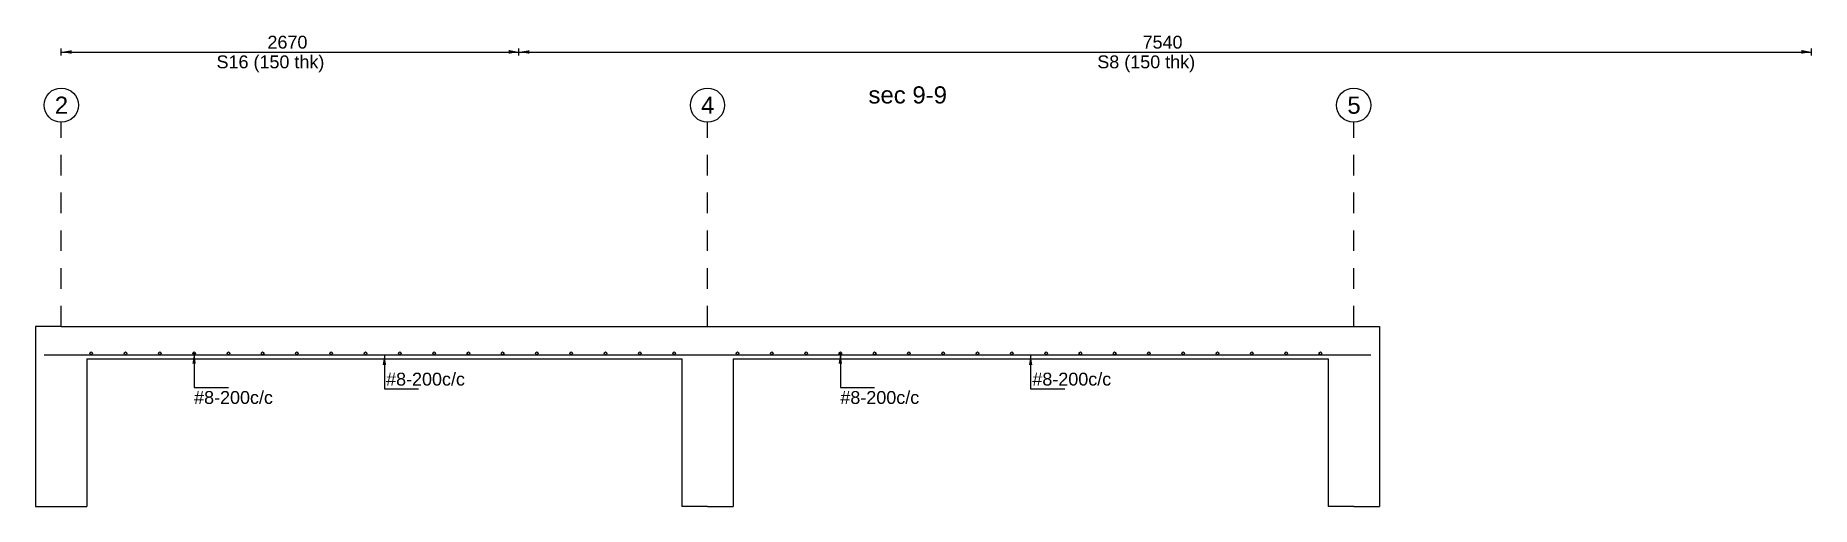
# Model space of a CAD drawing. Extents: x 0 to 119, y -5 to 121.
# Drawn here: x 70.41 to 80.77, y 82.83 to 85.58 of the extents above; entities that cross this region are included whole.
import ezdxf

# ---------------------------------------------------------------- set-up
doc = ezdxf.new("R2010")
doc.units = 0
doc.linetypes.add('ACAD_ISO02W100', pattern=[15, 12, -3])
for name, color, linetype in [('Axisline', 7, 'CONTINUOUS'), ('Axisline_Name', 1, 'CONTINUOUS'), ('Longsection', 2, 'CONTINUOUS'), ('Section_Name', 1, 'CONTINUOUS'), ('Slab_Bottom_Steel_X', 1, 'CONTINUOUS'), ('Slab_Bottom_Steel_Y', 3, 'CONTINUOUS'), ('Slab_ID', 4, 'CONTINUOUS'), ('Span_Dim', 7, 'CONTINUOUS'), ('span_line', 7, 'CONTINUOUS')]:
    doc.layers.add(name, color=color, linetype=linetype)
doc.styles.add('STRUDS_Arial', font='ARIAL.TTF', dxfattribs={"height": 0.04})

msp = doc.modelspace()

# ---------------------------------------------------------------- texts
at = {"layer": 'Axisline_Name', "style": 'STRUDS_Arial'}
for s, p in [('2', (70.5205, 85.12)), ('4', (74.2905, 85.12)), ('5', (78.0605, 85.12))]:
    msp.add_text(s, height=0.1, dxfattribs=at).set_placement(p)
at = {"layer": 'Section_name', "style": 'STRUDS_Arial'}
msp.add_text('sec 9-9', height=0.1, dxfattribs=at).set_placement((75.267, 85.18))
at = {"layer": 'Slab_Bottom_Steel_X', "style": 'STRUDS_Arial'}
for p in [(71.333, 83.428), (75.103, 83.428)]:
    msp.add_text('#8-200c/c', height=0.075, dxfattribs=at).set_placement(p)
at = {"layer": 'Slab_Bottom_Steel_Y', "style": 'STRUDS_Arial'}
for p in [(72.453, 83.535), (76.223, 83.535)]:
    msp.add_text('#8-200c/c', height=0.075, dxfattribs=at).set_placement(p)
at = {"layer": 'Slab_ID', "style": 'STRUDS_Arial'}
for s, p in [('S16 (150 thk)', (71.464, 85.385)), ('S8 (150 thk)', (76.602, 85.385))]:
    msp.add_text(s, height=0.075, dxfattribs=at).set_placement(p)
at = {"layer": 'Span_Dim', "style": 'STRUDS_Arial'}
for s, p in [('2670', (71.761, 85.5)), ('7540', (76.866, 85.5))]:
    msp.add_text(s, height=0.075, dxfattribs=at).set_placement(p)

# ---------------------------------------------------------------- linework, layer by layer
at = {"layer": 'Axisline', "linetype": 'ACAD_ISO02W100', "ltscale": 0.01}
for p, q in [((70.558, 83.88), (70.558, 85.07)), ((74.328, 83.88), (74.328, 85.07)), ((78.098, 83.88), (78.098, 85.07))]:
    msp.add_line(p, q, dxfattribs=at)
at = {"layer": 'Axisline'}
for centre in [(70.558, 85.17), (74.328, 85.17), (78.098, 85.17)]:
    msp.add_circle(centre, 0.1, dxfattribs=at)
at = {"layer": 'Longsection'}
for p, q in [((70.558, 83.88), (70.408, 83.88)), ((70.408, 83.88), (70.408, 82.83)), ((70.558, 83.88), (74.328, 83.88)), ((74.328, 83.88), (78.098, 83.88)), ((78.098, 83.88), (78.248, 83.88)), ((78.248, 83.88), (78.248, 82.83)), ((70.708, 83.69), (74.178, 83.69)), ((70.708, 83.69), (70.708, 82.83)), ((74.178, 83.69), (74.178, 82.83)), ((74.478, 83.69), (77.948, 83.69)), ((74.478, 83.69), (74.478, 82.83)), ((77.948, 83.69), (77.948, 82.83)), ((70.408, 82.83), (70.558, 82.83)), ((70.558, 82.83), (70.708, 82.83)), ((74.328, 82.83), (74.178, 82.83)), ((74.328, 82.83), (74.478, 82.83)), ((78.098, 82.83), (77.948, 82.83)), ((78.098, 82.83), (78.248, 82.83))]:
    msp.add_line(p, q, dxfattribs=at)
at = {"layer": 'Slab_Bottom_Steel_X'}
for p, q in [((71.333, 83.723), (71.333, 83.523)), ((75.103, 83.723), (75.103, 83.523)), ((71.333, 83.523), (71.533, 83.523)), ((75.103, 83.523), (75.303, 83.523))]:
    msp.add_line(p, q, dxfattribs=at)
for centre in [(70.733, 83.723), (70.933, 83.723), (71.133, 83.723), (71.333, 83.723), (71.533, 83.723), (71.733, 83.723), (71.933, 83.723), (72.133, 83.723), (72.333, 83.723), (72.533, 83.723), (72.733, 83.723), (72.933, 83.723), (73.133, 83.723), (73.333, 83.723), (73.533, 83.723), (73.733, 83.723), (73.933, 83.723), (74.133, 83.723), (74.503, 83.723), (74.703, 83.723), (74.903, 83.723), (75.103, 83.723), (75.303, 83.723), (75.503, 83.723), (75.703, 83.723), (75.903, 83.723), (76.103, 83.723), (76.303, 83.723), (76.503, 83.723), (76.703, 83.723), (76.903, 83.723), (77.103, 83.723), (77.303, 83.723), (77.503, 83.723), (77.703, 83.723), (77.903, 83.723)]:
    msp.add_circle(centre, 0.008, dxfattribs=at)
for points in [[(71.333, 83.723), (71.323, 83.663), (71.333, 83.723), (71.343, 83.663)], [(75.103, 83.723), (75.093, 83.663), (75.103, 83.723), (75.113, 83.663)]]:
    msp.add_solid(points, dxfattribs=at)
at = {"layer": 'Slab_Bottom_Steel_Y'}
for p, q in [((70.458, 83.715), (74.428, 83.715)), ((72.443, 83.715), (72.443, 83.515)), ((74.228, 83.715), (78.198, 83.715)), ((76.213, 83.715), (76.213, 83.515)), ((72.443, 83.515), (72.643, 83.515)), ((76.213, 83.515), (76.413, 83.515))]:
    msp.add_line(p, q, dxfattribs=at)
for points in [[(72.443, 83.715), (72.433, 83.655), (72.443, 83.715), (72.453, 83.655)], [(76.213, 83.715), (76.203, 83.655), (76.213, 83.715), (76.223, 83.655)]]:
    msp.add_solid(points, dxfattribs=at)
at = {"layer": 'Span_Line'}
for p, q in [((70.558, 85.46), (70.558, 85.5)), ((70.558, 85.48), (73.228, 85.48)), ((73.228, 85.46), (73.228, 85.5)), ((73.228, 85.46), (73.228, 85.5)), ((73.228, 85.48), (80.768, 85.48)), ((80.768, 85.46), (80.768, 85.5))]:
    msp.add_line(p, q, dxfattribs=at)
for points in [[(70.558, 85.48), (70.618, 85.49), (70.558, 85.48), (70.618, 85.47)], [(73.228, 85.48), (73.168, 85.492), (73.228, 85.48), (73.168, 85.47)], [(73.228, 85.48), (73.288, 85.49), (73.228, 85.48), (73.288, 85.47)], [(80.768, 85.48), (80.708, 85.492), (80.768, 85.48), (80.708, 85.47)]]:
    msp.add_solid(points, dxfattribs=at)

msp.set_redraw_order([(e.dxf.handle, doc.entitydb.next_handle()) for e in msp.query("TEXT MTEXT ATTDEF DIMENSION ARC_DIMENSION")])  # texts and dimensions are drawn at this point

doc.saveas('drawing.dxf')
